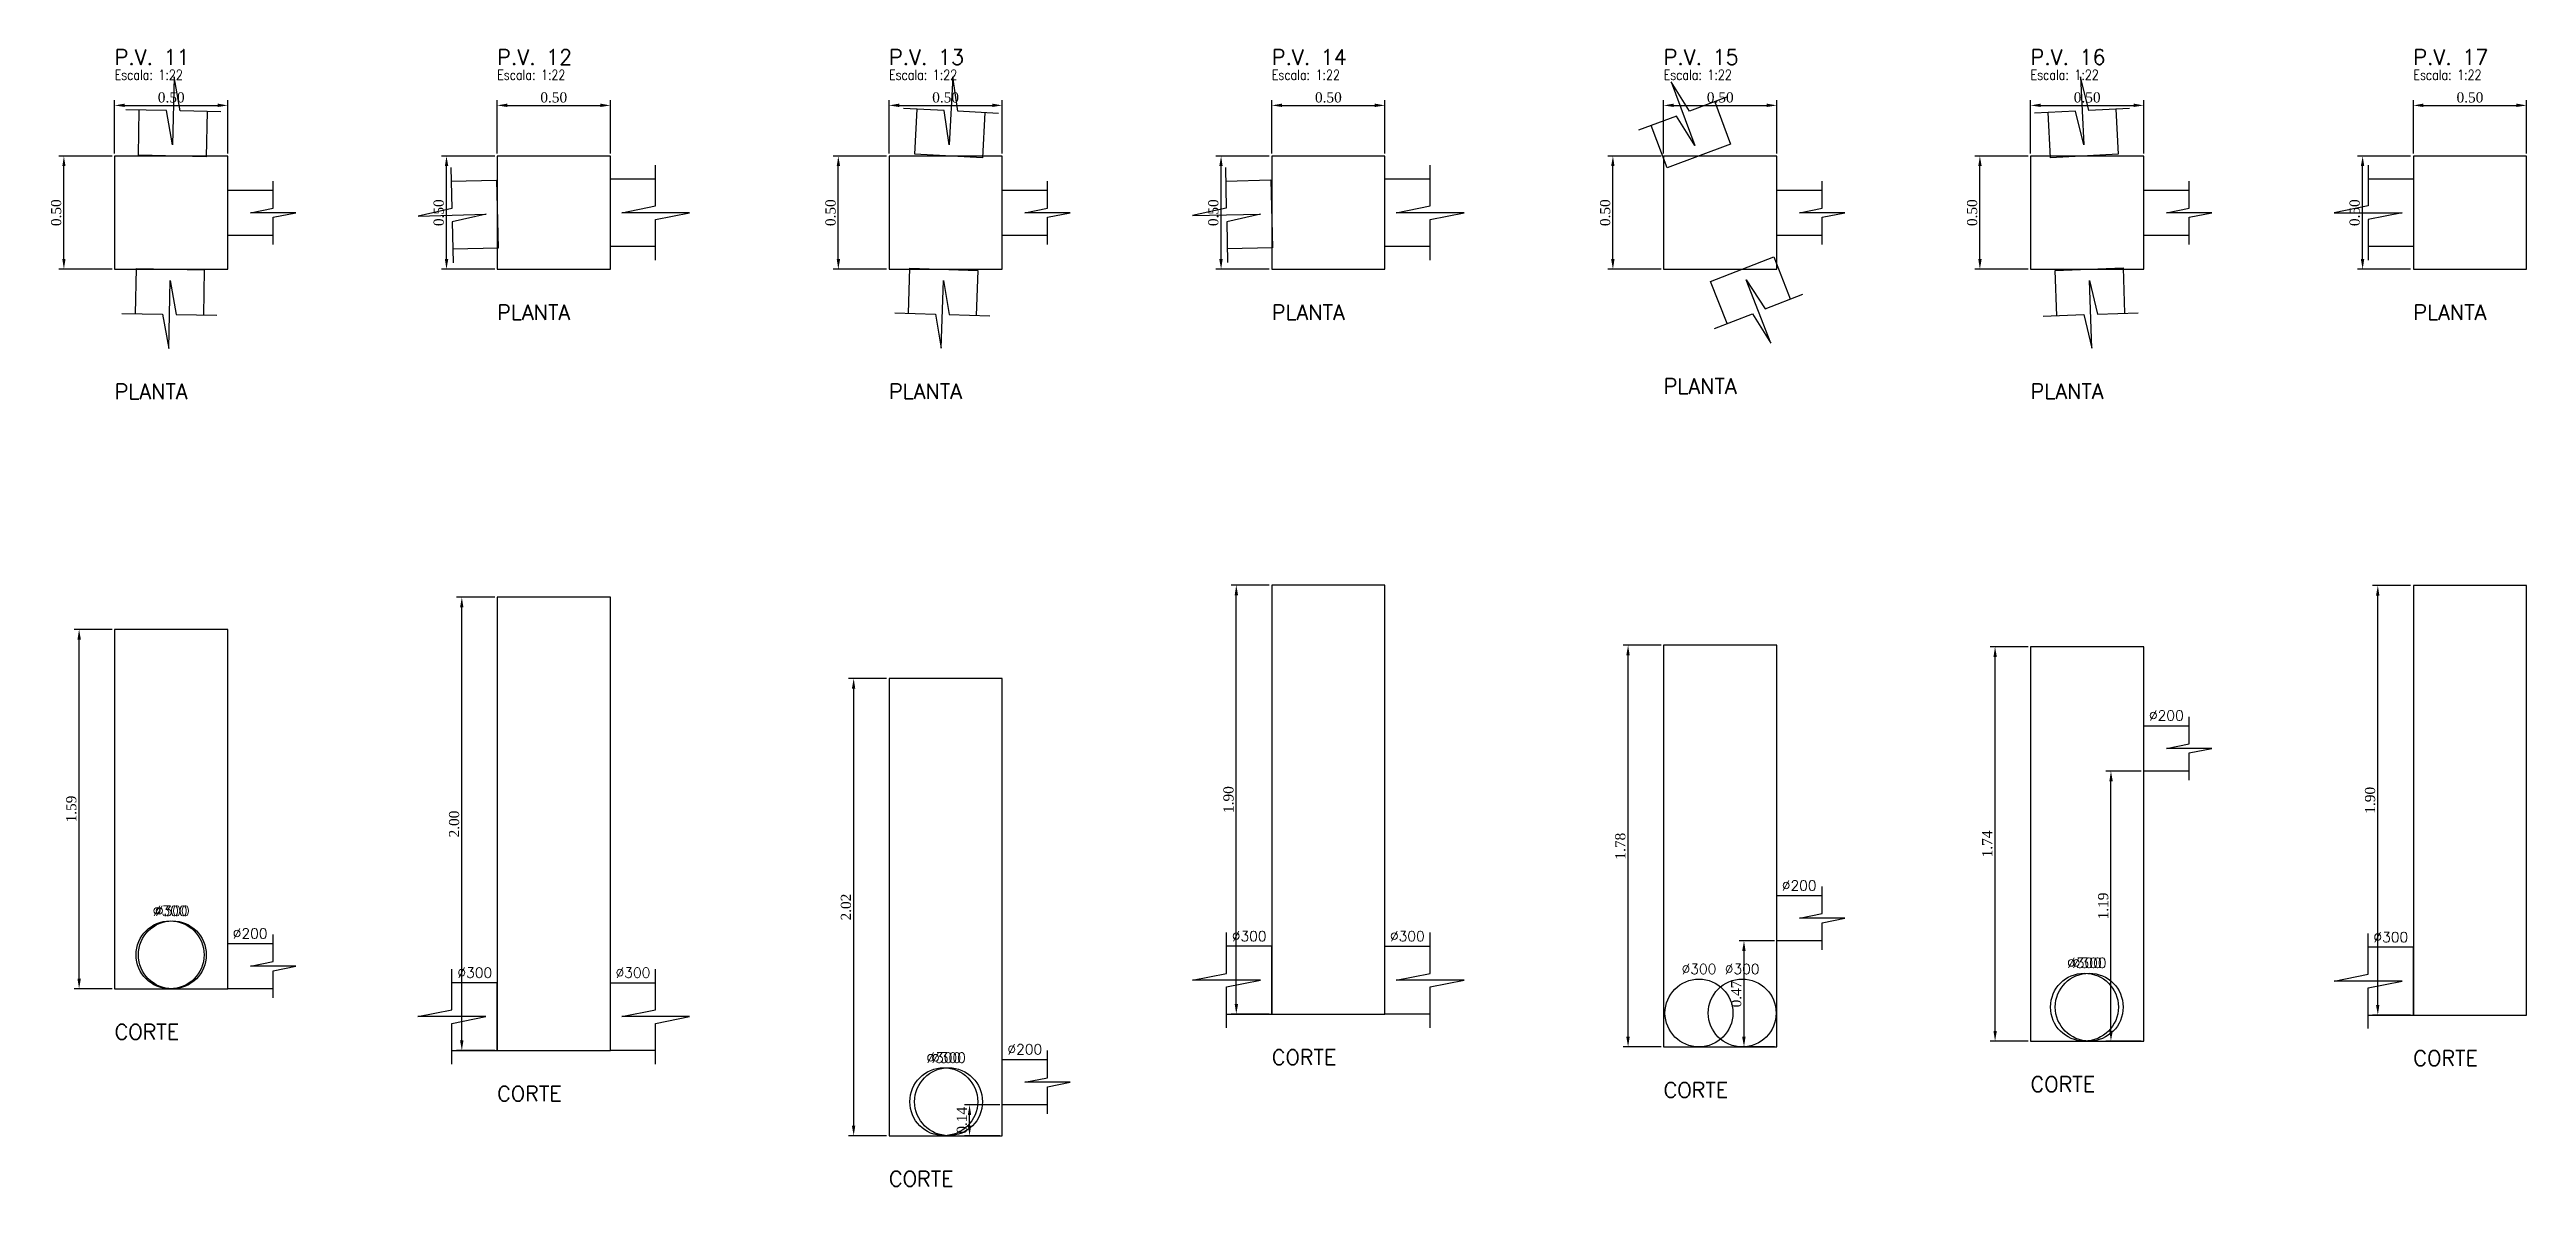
# Model space of a CAD drawing. Extents: x -44 to 14114764, y -20 to 289527804.
# Drawn here: x 359053.47 to 359064.41, y 7353496.06 to 7353501.08 of the extents above; entities that cross this region are included whole.
import ezdxf
from ezdxf.enums import TextEntityAlignment as Align

# ---------------------------------------------------------------- set-up
doc = ezdxf.new("R2010")
doc.units = 0
doc.header["$PDMODE"] = 3
doc.header["$PDSIZE"] = 0.1
for name, color, linetype in [('DETALHE_POCO_COT', 8, 'Continuous'), ('DETALHE_POCO_FOR', 7, 'Continuous'), ('DETALHE_POCO_TIT', 5, 'Continuous'), ('DETALHE_POCO_TUB', 4, 'Continuous'), ('DETALHE_POCO_TXT', 7, 'Continuous')]:
    doc.layers.add(name, color=color, linetype=linetype)
doc.styles.add('ROMANS', font='ROMANS.shx', dxfattribs={"height": 2})
doc.styles.get("Standard").update_dxf_attribs({"font": 'times.ttf'})
doc.dimstyles.new('ISO-25', dxfattribs={"dimtxt": 2.5, "dimasz": 2.5, "dimexe": 1.25, "dimexo": 0.625, "dimtad": 1, "dimtxsty": 'Standard', "dimcen": 2.5, "dimadec": 0, "dimazin": 0, "dimtfac": 1, "dimtmove": 0, "dimatfit": 3, "dimfxl": 1, "dimarcsym": 0})

msp = doc.modelspace()

# ---------------------------------------------------------------- texts
at = {"layer": 'DETALHE_POCO_TIT', "linetype": 'Continuous', "style": 'ROMANS'}
for s, p in [('P.V. 11', (359053.757, 7353501.013)), ('P.V. 12', (359055.447, 7353501.013)), ('P.V. 13', (359057.178, 7353501.013)), ('P.V. 14', (359058.869, 7353501.013)), ('P.V. 15', (359060.6, 7353501.013)), ('P.V. 16', (359062.221, 7353501.013)), ('P.V. 17', (359063.912, 7353501.013)), ('PLANTA', (359055.447, 7353499.885)), ('PLANTA', (359058.869, 7353499.885)), ('PLANTA', (359063.912, 7353499.885)), ('PLANTA', (359053.757, 7353499.535)), ('PLANTA', (359057.178, 7353499.536)), ('PLANTA', (359060.6, 7353499.559)), ('PLANTA', (359062.221, 7353499.536)), ('CORTE', (359053.757, 7353496.706)), ('CORTE', (359058.869, 7353496.594)), ('CORTE', (359063.912, 7353496.59)), ('CORTE', (359055.447, 7353496.433)), ('CORTE', (359060.6, 7353496.449)), ('CORTE', (359062.221, 7353496.475)), ('CORTE', (359057.178, 7353496.057))]:
    msp.add_text(s, height=0.0672, dxfattribs=at).set_placement(p)
at = {"layer": 'DETALHE_POCO_TXT', "linetype": 'Continuous', "style": 'ROMANS', "width": 0.8}
for p in [(359053.757, 7353500.946), (359055.447, 7353500.946), (359057.178, 7353500.946), (359058.869, 7353500.946), (359060.6, 7353500.946), (359062.221, 7353500.946), (359063.912, 7353500.946)]:
    msp.add_text('Escala: 1:22', height=0.04481, dxfattribs=at).set_placement(p)
at = {"layer": 'DETALHE_POCO_TXT', "linetype": 'Continuous', "style": 'ROMANS'}
for s, p in [('%%C200', (359062.744, 7353498.115)), ('%%C200', (359061.122, 7353497.364)), ('%%C200', (359054.279, 7353497.152)), ('%%C300', (359059.391, 7353497.14)), ('%%C300', (359055.97, 7353496.979)), ('%%C200', (359057.701, 7353496.64))]:
    msp.add_text(s, height=0.0448, dxfattribs=at).set_placement(p)
for p in [(359054.002, 7353497.252), (359054.012, 7353497.252), (359062.459, 7353497.022), (359062.48, 7353497.022), (359060.756, 7353496.995), (359060.947, 7353496.995), (359057.42, 7353496.603), (359057.441, 7353496.603)]:
    msp.add_text('%%C300', height=0.0448, dxfattribs=at).set_placement(p, align=Align.CENTER)
for p in [(359058.846, 7353497.14), (359063.889, 7353497.136), (359055.425, 7353496.979)]:
    msp.add_text('%%C300', height=0.0448, dxfattribs=at).set_placement(p, align=Align.RIGHT)

# ---------------------------------------------------------------- blocks, each defined once
blk = doc.blocks.new('*D49')
at = {"layer": 'Defpoints', "color": 0, "transparency": 16777216}
for p in [(359054.257, 7353500.833), (359053.757, 7353500.609), (359054.257, 7353500.609)]:
    blk.add_point(p, dxfattribs=at)
at = {"layer": 'DETALHE_POCO_COT', "color": 0, "lineweight": -2, "transparency": 16777216}
for p, q in [((359053.757, 7353500.621), (359053.757, 7353500.856)), ((359053.802, 7353500.833), (359054.212, 7353500.833)), ((359054.257, 7353500.621), (359054.257, 7353500.856))]:
    blk.add_line(p, q, dxfattribs=at)
at = {"layer": 'DETALHE_POCO_COT', "color": 0, "transparency": 16777216}
for points in [[(359053.802, 7353500.841), (359053.802, 7353500.826), (359053.757, 7353500.833)], [(359054.212, 7353500.841), (359054.212, 7353500.826), (359054.257, 7353500.833)]]:
    blk.add_solid(points, dxfattribs=at)
at = {"layer": 'DETALHE_POCO_COT', "color": 0, "transparency": 16777216, "insert": (359054.007, 7353500.868), "char_height": 0.0448, "attachment_point": 5}
blk.add_mtext('0.50', dxfattribs=at)
blk = doc.blocks.new('*D50')
at = {"layer": 'Defpoints', "color": 0, "transparency": 16777216}
for p in [(359053.533, 7353500.609), (359053.757, 7353500.609), (359053.757, 7353500.109)]:
    blk.add_point(p, dxfattribs=at)
at = {"layer": 'DETALHE_POCO_COT', "color": 0, "lineweight": -2, "transparency": 16777216}
for p, q in [((359053.746, 7353500.609), (359053.511, 7353500.609)), ((359053.533, 7353500.154), (359053.533, 7353500.565)), ((359053.746, 7353500.109), (359053.511, 7353500.109))]:
    blk.add_line(p, q, dxfattribs=at)
at = {"layer": 'DETALHE_POCO_COT', "color": 0, "transparency": 16777216}
for points in [[(359053.526, 7353500.565), (359053.54, 7353500.565), (359053.533, 7353500.609)], [(359053.526, 7353500.154), (359053.54, 7353500.154), (359053.533, 7353500.109)]]:
    blk.add_solid(points, dxfattribs=at)
at = {"layer": 'DETALHE_POCO_COT', "color": 0, "transparency": 16777216, "insert": (359053.499, 7353500.359), "char_height": 0.0448, "attachment_point": 5, "rotation": 90}
blk.add_mtext('0.50', dxfattribs=at)
blk = doc.blocks.new('*D51')
at = {"layer": 'Defpoints', "color": 0, "transparency": 16777216}
for p in [(359053.6, 7353498.518), (359053.757, 7353498.518), (359053.757, 7353496.93)]:
    blk.add_point(p, dxfattribs=at)
at = {"layer": 'DETALHE_POCO_COT', "color": 0, "lineweight": -2, "transparency": 16777216}
for p, q in [((359053.746, 7353498.518), (359053.578, 7353498.518)), ((359053.6, 7353496.975), (359053.6, 7353498.473)), ((359053.746, 7353496.93), (359053.578, 7353496.93))]:
    blk.add_line(p, q, dxfattribs=at)
at = {"layer": 'DETALHE_POCO_COT', "color": 0, "transparency": 16777216}
for points in [[(359053.593, 7353498.473), (359053.608, 7353498.473), (359053.6, 7353498.518)], [(359053.593, 7353496.975), (359053.608, 7353496.975), (359053.6, 7353496.93)]]:
    blk.add_solid(points, dxfattribs=at)
at = {"layer": 'DETALHE_POCO_COT', "color": 0, "transparency": 16777216, "insert": (359053.566, 7353497.724), "char_height": 0.0448, "attachment_point": 5, "rotation": 90}
blk.add_mtext('1.59', dxfattribs=at)
blk = doc.blocks.new('*D52')
at = {"layer": 'Defpoints', "color": 0, "transparency": 16777216}
for p in [(359055.947, 7353500.833), (359055.447, 7353500.609), (359055.947, 7353500.609)]:
    blk.add_point(p, dxfattribs=at)
at = {"layer": 'DETALHE_POCO_COT', "color": 0, "lineweight": -2, "transparency": 16777216}
for p, q in [((359055.447, 7353500.621), (359055.447, 7353500.856)), ((359055.492, 7353500.833), (359055.903, 7353500.833)), ((359055.947, 7353500.621), (359055.947, 7353500.856))]:
    blk.add_line(p, q, dxfattribs=at)
at = {"layer": 'DETALHE_POCO_COT', "color": 0, "transparency": 16777216}
for points in [[(359055.492, 7353500.841), (359055.492, 7353500.826), (359055.447, 7353500.833)], [(359055.903, 7353500.841), (359055.903, 7353500.826), (359055.947, 7353500.833)]]:
    blk.add_solid(points, dxfattribs=at)
at = {"layer": 'DETALHE_POCO_COT', "color": 0, "transparency": 16777216, "insert": (359055.697, 7353500.868), "char_height": 0.0448, "attachment_point": 5}
blk.add_mtext('0.50', dxfattribs=at)
blk = doc.blocks.new('*D53')
at = {"layer": 'Defpoints', "color": 0, "transparency": 16777216}
for p in [(359055.223, 7353500.609), (359055.447, 7353500.609), (359055.447, 7353500.109)]:
    blk.add_point(p, dxfattribs=at)
at = {"layer": 'DETALHE_POCO_COT', "color": 0, "lineweight": -2, "transparency": 16777216}
for p, q in [((359055.436, 7353500.609), (359055.201, 7353500.609)), ((359055.223, 7353500.154), (359055.223, 7353500.565)), ((359055.436, 7353500.109), (359055.201, 7353500.109))]:
    blk.add_line(p, q, dxfattribs=at)
at = {"layer": 'DETALHE_POCO_COT', "color": 0, "transparency": 16777216}
for points in [[(359055.216, 7353500.565), (359055.231, 7353500.565), (359055.223, 7353500.609)], [(359055.216, 7353500.154), (359055.231, 7353500.154), (359055.223, 7353500.109)]]:
    blk.add_solid(points, dxfattribs=at)
at = {"layer": 'DETALHE_POCO_COT', "color": 0, "transparency": 16777216, "insert": (359055.189, 7353500.359), "char_height": 0.0448, "attachment_point": 5, "rotation": 90}
blk.add_mtext('0.50', dxfattribs=at)
blk = doc.blocks.new('*D54')
at = {"layer": 'Defpoints', "color": 0, "transparency": 16777216}
for p in [(359055.291, 7353498.66), (359055.447, 7353498.66), (359055.447, 7353496.657)]:
    blk.add_point(p, dxfattribs=at)
at = {"layer": 'DETALHE_POCO_COT', "color": 0, "lineweight": -2, "transparency": 16777216}
for p, q in [((359055.436, 7353498.66), (359055.268, 7353498.66)), ((359055.291, 7353496.702), (359055.291, 7353498.615)), ((359055.436, 7353496.657), (359055.268, 7353496.657))]:
    blk.add_line(p, q, dxfattribs=at)
at = {"layer": 'DETALHE_POCO_COT', "color": 0, "transparency": 16777216}
for points in [[(359055.283, 7353498.615), (359055.298, 7353498.615), (359055.291, 7353498.66)], [(359055.283, 7353496.702), (359055.298, 7353496.702), (359055.291, 7353496.657)]]:
    blk.add_solid(points, dxfattribs=at)
at = {"layer": 'DETALHE_POCO_COT', "color": 0, "transparency": 16777216, "insert": (359055.257, 7353497.658), "char_height": 0.0448, "attachment_point": 5, "rotation": 90}
blk.add_mtext('2.00', dxfattribs=at)
blk = doc.blocks.new('*D55')
at = {"layer": 'Defpoints', "color": 0, "transparency": 16777216}
for p in [(359057.678, 7353500.833), (359057.178, 7353500.609), (359057.678, 7353500.609)]:
    blk.add_point(p, dxfattribs=at)
at = {"layer": 'DETALHE_POCO_COT', "color": 0, "lineweight": -2, "transparency": 16777216}
for p, q in [((359057.178, 7353500.621), (359057.178, 7353500.856)), ((359057.223, 7353500.833), (359057.634, 7353500.833)), ((359057.678, 7353500.621), (359057.678, 7353500.856))]:
    blk.add_line(p, q, dxfattribs=at)
at = {"layer": 'DETALHE_POCO_COT', "color": 0, "transparency": 16777216}
for points in [[(359057.223, 7353500.841), (359057.223, 7353500.826), (359057.178, 7353500.833)], [(359057.634, 7353500.841), (359057.634, 7353500.826), (359057.678, 7353500.833)]]:
    blk.add_solid(points, dxfattribs=at)
at = {"layer": 'DETALHE_POCO_COT', "color": 0, "transparency": 16777216, "insert": (359057.428, 7353500.868), "char_height": 0.0448, "attachment_point": 5}
blk.add_mtext('0.50', dxfattribs=at)
blk = doc.blocks.new('*D56')
at = {"layer": 'Defpoints', "color": 0, "transparency": 16777216}
for p in [(359056.954, 7353500.609), (359057.178, 7353500.609), (359057.178, 7353500.109)]:
    blk.add_point(p, dxfattribs=at)
at = {"layer": 'DETALHE_POCO_COT', "color": 0, "lineweight": -2, "transparency": 16777216}
for p, q in [((359057.167, 7353500.609), (359056.932, 7353500.609)), ((359056.954, 7353500.154), (359056.954, 7353500.565)), ((359057.167, 7353500.109), (359056.932, 7353500.109))]:
    blk.add_line(p, q, dxfattribs=at)
at = {"layer": 'DETALHE_POCO_COT', "color": 0, "transparency": 16777216}
for points in [[(359056.947, 7353500.565), (359056.962, 7353500.565), (359056.954, 7353500.609)], [(359056.947, 7353500.154), (359056.962, 7353500.154), (359056.954, 7353500.109)]]:
    blk.add_solid(points, dxfattribs=at)
at = {"layer": 'DETALHE_POCO_COT', "color": 0, "transparency": 16777216, "insert": (359056.92, 7353500.359), "char_height": 0.0448, "attachment_point": 5, "rotation": 90}
blk.add_mtext('0.50', dxfattribs=at)
blk = doc.blocks.new('*D57')
at = {"layer": 'Defpoints', "color": 0, "transparency": 16777216}
for p in [(359057.022, 7353498.301), (359057.178, 7353498.301), (359057.178, 7353496.281)]:
    blk.add_point(p, dxfattribs=at)
at = {"layer": 'DETALHE_POCO_COT', "color": 0, "lineweight": -2, "transparency": 16777216}
for p, q in [((359057.167, 7353498.301), (359056.999, 7353498.301)), ((359057.022, 7353496.325), (359057.022, 7353498.256)), ((359057.167, 7353496.281), (359056.999, 7353496.281))]:
    blk.add_line(p, q, dxfattribs=at)
at = {"layer": 'DETALHE_POCO_COT', "color": 0, "transparency": 16777216}
for points in [[(359057.014, 7353498.256), (359057.029, 7353498.256), (359057.022, 7353498.301)], [(359057.014, 7353496.325), (359057.029, 7353496.325), (359057.022, 7353496.281)]]:
    blk.add_solid(points, dxfattribs=at)
at = {"layer": 'DETALHE_POCO_COT', "color": 0, "transparency": 16777216, "insert": (359056.988, 7353497.291), "char_height": 0.0448, "attachment_point": 5, "rotation": 90}
blk.add_mtext('2.02', dxfattribs=at)
blk = doc.blocks.new('*D58')
at = {"layer": 'Defpoints', "color": 0, "transparency": 16777216}
for p in [(359057.534, 7353496.417), (359057.678, 7353496.417), (359057.678, 7353496.281)]:
    blk.add_point(p, dxfattribs=at)
at = {"layer": 'DETALHE_POCO_COT', "color": 0, "lineweight": -2, "transparency": 16777216}
for p, q in [((359057.667, 7353496.417), (359057.511, 7353496.417)), ((359057.667, 7353496.281), (359057.511, 7353496.281)), ((359057.534, 7353496.325), (359057.534, 7353496.372))]:
    blk.add_line(p, q, dxfattribs=at)
at = {"layer": 'DETALHE_POCO_COT', "color": 0, "transparency": 16777216}
for points in [[(359057.526, 7353496.372), (359057.541, 7353496.372), (359057.534, 7353496.417)], [(359057.526, 7353496.325), (359057.541, 7353496.325), (359057.534, 7353496.281)]]:
    blk.add_solid(points, dxfattribs=at)
at = {"layer": 'DETALHE_POCO_COT', "color": 0, "transparency": 16777216, "insert": (359057.5, 7353496.349), "char_height": 0.0448, "attachment_point": 5, "rotation": 90}
blk.add_mtext('0.14', dxfattribs=at)
blk = doc.blocks.new('*D59')
at = {"layer": 'Defpoints', "color": 0, "transparency": 16777216}
for p in [(359059.369, 7353500.833), (359058.869, 7353500.609), (359059.369, 7353500.609)]:
    blk.add_point(p, dxfattribs=at)
at = {"layer": 'DETALHE_POCO_COT', "color": 0, "lineweight": -2, "transparency": 16777216}
for p, q in [((359058.869, 7353500.621), (359058.869, 7353500.856)), ((359058.914, 7353500.833), (359059.324, 7353500.833)), ((359059.369, 7353500.621), (359059.369, 7353500.856))]:
    blk.add_line(p, q, dxfattribs=at)
at = {"layer": 'DETALHE_POCO_COT', "color": 0, "transparency": 16777216}
for points in [[(359058.914, 7353500.841), (359058.914, 7353500.826), (359058.869, 7353500.833)], [(359059.324, 7353500.841), (359059.324, 7353500.826), (359059.369, 7353500.833)]]:
    blk.add_solid(points, dxfattribs=at)
at = {"layer": 'DETALHE_POCO_COT', "color": 0, "transparency": 16777216, "insert": (359059.119, 7353500.868), "char_height": 0.0448, "attachment_point": 5}
blk.add_mtext('0.50', dxfattribs=at)
blk = doc.blocks.new('*D60')
at = {"layer": 'Defpoints', "color": 0, "transparency": 16777216}
for p in [(359058.645, 7353500.609), (359058.869, 7353500.609), (359058.869, 7353500.109)]:
    blk.add_point(p, dxfattribs=at)
at = {"layer": 'DETALHE_POCO_COT', "color": 0, "lineweight": -2, "transparency": 16777216}
for p, q in [((359058.858, 7353500.609), (359058.622, 7353500.609)), ((359058.645, 7353500.154), (359058.645, 7353500.565)), ((359058.858, 7353500.109), (359058.622, 7353500.109))]:
    blk.add_line(p, q, dxfattribs=at)
at = {"layer": 'DETALHE_POCO_COT', "color": 0, "transparency": 16777216}
for points in [[(359058.637, 7353500.565), (359058.652, 7353500.565), (359058.645, 7353500.609)], [(359058.637, 7353500.154), (359058.652, 7353500.154), (359058.645, 7353500.109)]]:
    blk.add_solid(points, dxfattribs=at)
at = {"layer": 'DETALHE_POCO_COT', "color": 0, "transparency": 16777216, "insert": (359058.611, 7353500.359), "char_height": 0.0448, "attachment_point": 5, "rotation": 90}
blk.add_mtext('0.50', dxfattribs=at)
blk = doc.blocks.new('*D61')
at = {"layer": 'Defpoints', "color": 0, "transparency": 16777216}
for p in [(359058.712, 7353498.714), (359058.869, 7353498.714), (359058.869, 7353496.818)]:
    blk.add_point(p, dxfattribs=at)
at = {"layer": 'DETALHE_POCO_COT', "color": 0, "lineweight": -2, "transparency": 16777216}
for p, q in [((359058.858, 7353498.714), (359058.69, 7353498.714)), ((359058.712, 7353496.863), (359058.712, 7353498.669)), ((359058.858, 7353496.818), (359058.69, 7353496.818))]:
    blk.add_line(p, q, dxfattribs=at)
at = {"layer": 'DETALHE_POCO_COT', "color": 0, "transparency": 16777216}
for points in [[(359058.705, 7353498.669), (359058.72, 7353498.669), (359058.712, 7353498.714)], [(359058.705, 7353496.863), (359058.72, 7353496.863), (359058.712, 7353496.818)]]:
    blk.add_solid(points, dxfattribs=at)
at = {"layer": 'DETALHE_POCO_COT', "color": 0, "transparency": 16777216, "insert": (359058.678, 7353497.766), "char_height": 0.0448, "attachment_point": 5, "rotation": 90}
blk.add_mtext('1.90', dxfattribs=at)
blk = doc.blocks.new('*D62')
at = {"layer": 'Defpoints', "color": 0, "transparency": 16777216}
for p in [(359061.1, 7353500.833), (359060.6, 7353500.609), (359061.1, 7353500.609)]:
    blk.add_point(p, dxfattribs=at)
at = {"layer": 'DETALHE_POCO_COT', "color": 0, "lineweight": -2, "transparency": 16777216}
for p, q in [((359060.6, 7353500.621), (359060.6, 7353500.856)), ((359060.645, 7353500.833), (359061.055, 7353500.833)), ((359061.1, 7353500.621), (359061.1, 7353500.856))]:
    blk.add_line(p, q, dxfattribs=at)
at = {"layer": 'DETALHE_POCO_COT', "color": 0, "transparency": 16777216}
for points in [[(359060.645, 7353500.841), (359060.645, 7353500.826), (359060.6, 7353500.833)], [(359061.055, 7353500.841), (359061.055, 7353500.826), (359061.1, 7353500.833)]]:
    blk.add_solid(points, dxfattribs=at)
at = {"layer": 'DETALHE_POCO_COT', "color": 0, "transparency": 16777216, "insert": (359060.85, 7353500.868), "char_height": 0.0448, "attachment_point": 5}
blk.add_mtext('0.50', dxfattribs=at)
blk = doc.blocks.new('*D63')
at = {"layer": 'Defpoints', "color": 0, "transparency": 16777216}
for p in [(359060.376, 7353500.609), (359060.6, 7353500.609), (359060.6, 7353500.109)]:
    blk.add_point(p, dxfattribs=at)
at = {"layer": 'DETALHE_POCO_COT', "color": 0, "lineweight": -2, "transparency": 16777216}
for p, q in [((359060.589, 7353500.609), (359060.353, 7353500.609)), ((359060.376, 7353500.154), (359060.376, 7353500.565)), ((359060.589, 7353500.109), (359060.353, 7353500.109))]:
    blk.add_line(p, q, dxfattribs=at)
at = {"layer": 'DETALHE_POCO_COT', "color": 0, "transparency": 16777216}
for points in [[(359060.368, 7353500.565), (359060.383, 7353500.565), (359060.376, 7353500.609)], [(359060.368, 7353500.154), (359060.383, 7353500.154), (359060.376, 7353500.109)]]:
    blk.add_solid(points, dxfattribs=at)
at = {"layer": 'DETALHE_POCO_COT', "color": 0, "transparency": 16777216, "insert": (359060.342, 7353500.359), "char_height": 0.0448, "attachment_point": 5, "rotation": 90}
blk.add_mtext('0.50', dxfattribs=at)
blk = doc.blocks.new('*D64')
at = {"layer": 'Defpoints', "color": 0, "transparency": 16777216}
for p in [(359060.443, 7353498.448), (359060.6, 7353498.448), (359060.6, 7353496.673)]:
    blk.add_point(p, dxfattribs=at)
at = {"layer": 'DETALHE_POCO_COT', "color": 0, "lineweight": -2, "transparency": 16777216}
for p, q in [((359060.589, 7353498.448), (359060.421, 7353498.448)), ((359060.443, 7353496.718), (359060.443, 7353498.403)), ((359060.589, 7353496.673), (359060.421, 7353496.673))]:
    blk.add_line(p, q, dxfattribs=at)
at = {"layer": 'DETALHE_POCO_COT', "color": 0, "transparency": 16777216}
for points in [[(359060.435, 7353498.403), (359060.45, 7353498.403), (359060.443, 7353498.448)], [(359060.435, 7353496.718), (359060.45, 7353496.718), (359060.443, 7353496.673)]]:
    blk.add_solid(points, dxfattribs=at)
at = {"layer": 'DETALHE_POCO_COT', "color": 0, "transparency": 16777216, "insert": (359060.409, 7353497.56), "char_height": 0.0448, "attachment_point": 5, "rotation": 90}
blk.add_mtext('1.78', dxfattribs=at)
blk = doc.blocks.new('*D65')
at = {"layer": 'Defpoints', "color": 0, "transparency": 16777216}
for p in [(359060.955, 7353497.142), (359061.1, 7353497.142), (359061.1, 7353496.673)]:
    blk.add_point(p, dxfattribs=at)
at = {"layer": 'DETALHE_POCO_COT', "color": 0, "lineweight": -2, "transparency": 16777216}
for p, q in [((359061.089, 7353497.142), (359060.933, 7353497.142)), ((359060.955, 7353496.718), (359060.955, 7353497.097)), ((359061.089, 7353496.673), (359060.933, 7353496.673))]:
    blk.add_line(p, q, dxfattribs=at)
at = {"layer": 'DETALHE_POCO_COT', "color": 0, "transparency": 16777216}
for points in [[(359060.947, 7353497.097), (359060.962, 7353497.097), (359060.955, 7353497.142)], [(359060.947, 7353496.718), (359060.962, 7353496.718), (359060.955, 7353496.673)]]:
    blk.add_solid(points, dxfattribs=at)
at = {"layer": 'DETALHE_POCO_COT', "color": 0, "transparency": 16777216, "insert": (359060.921, 7353496.907), "char_height": 0.0448, "attachment_point": 5, "rotation": 90}
blk.add_mtext('0.47', dxfattribs=at)
blk = doc.blocks.new('*D66')
at = {"layer": 'Defpoints', "color": 0, "transparency": 16777216}
for p in [(359062.721, 7353500.833), (359062.221, 7353500.609), (359062.721, 7353500.609)]:
    blk.add_point(p, dxfattribs=at)
at = {"layer": 'DETALHE_POCO_COT', "color": 0, "lineweight": -2, "transparency": 16777216}
for p, q in [((359062.221, 7353500.621), (359062.221, 7353500.856)), ((359062.266, 7353500.833), (359062.676, 7353500.833)), ((359062.721, 7353500.621), (359062.721, 7353500.856))]:
    blk.add_line(p, q, dxfattribs=at)
at = {"layer": 'DETALHE_POCO_COT', "color": 0, "transparency": 16777216}
for points in [[(359062.266, 7353500.841), (359062.266, 7353500.826), (359062.221, 7353500.833)], [(359062.676, 7353500.841), (359062.676, 7353500.826), (359062.721, 7353500.833)]]:
    blk.add_solid(points, dxfattribs=at)
at = {"layer": 'DETALHE_POCO_COT', "color": 0, "transparency": 16777216, "insert": (359062.471, 7353500.868), "char_height": 0.0448, "attachment_point": 5}
blk.add_mtext('0.50', dxfattribs=at)
blk = doc.blocks.new('*D67')
at = {"layer": 'Defpoints', "color": 0, "transparency": 16777216}
for p in [(359061.997, 7353500.609), (359062.221, 7353500.609), (359062.221, 7353500.109)]:
    blk.add_point(p, dxfattribs=at)
at = {"layer": 'DETALHE_POCO_COT', "color": 0, "lineweight": -2, "transparency": 16777216}
for p, q in [((359062.21, 7353500.609), (359061.975, 7353500.609)), ((359061.997, 7353500.154), (359061.997, 7353500.565)), ((359062.21, 7353500.109), (359061.975, 7353500.109))]:
    blk.add_line(p, q, dxfattribs=at)
at = {"layer": 'DETALHE_POCO_COT', "color": 0, "transparency": 16777216}
for points in [[(359061.99, 7353500.565), (359062.005, 7353500.565), (359061.997, 7353500.609)], [(359061.99, 7353500.154), (359062.005, 7353500.154), (359061.997, 7353500.109)]]:
    blk.add_solid(points, dxfattribs=at)
at = {"layer": 'DETALHE_POCO_COT', "color": 0, "transparency": 16777216, "insert": (359061.963, 7353500.359), "char_height": 0.0448, "attachment_point": 5, "rotation": 90}
blk.add_mtext('0.50', dxfattribs=at)
blk = doc.blocks.new('*D68')
at = {"layer": 'Defpoints', "color": 0, "transparency": 16777216}
for p in [(359062.064, 7353498.441), (359062.221, 7353498.441), (359062.221, 7353496.699)]:
    blk.add_point(p, dxfattribs=at)
at = {"layer": 'DETALHE_POCO_COT', "color": 0, "lineweight": -2, "transparency": 16777216}
for p, q in [((359062.21, 7353498.441), (359062.042, 7353498.441)), ((359062.064, 7353496.744), (359062.064, 7353498.396)), ((359062.21, 7353496.699), (359062.042, 7353496.699))]:
    blk.add_line(p, q, dxfattribs=at)
at = {"layer": 'DETALHE_POCO_COT', "color": 0, "transparency": 16777216}
for points in [[(359062.057, 7353498.396), (359062.072, 7353498.396), (359062.064, 7353498.441)], [(359062.057, 7353496.744), (359062.072, 7353496.744), (359062.064, 7353496.699)]]:
    blk.add_solid(points, dxfattribs=at)
at = {"layer": 'DETALHE_POCO_COT', "color": 0, "transparency": 16777216, "insert": (359062.03, 7353497.57), "char_height": 0.0448, "attachment_point": 5, "rotation": 90}
blk.add_mtext('1.74', dxfattribs=at)
blk = doc.blocks.new('*D69')
at = {"layer": 'Defpoints', "color": 0, "transparency": 16777216}
for p in [(359062.576, 7353497.892), (359062.721, 7353497.892), (359062.721, 7353496.699)]:
    blk.add_point(p, dxfattribs=at)
at = {"layer": 'DETALHE_POCO_COT', "color": 0, "lineweight": -2, "transparency": 16777216}
for p, q in [((359062.71, 7353497.892), (359062.554, 7353497.892)), ((359062.576, 7353496.744), (359062.576, 7353497.847)), ((359062.71, 7353496.699), (359062.554, 7353496.699))]:
    blk.add_line(p, q, dxfattribs=at)
at = {"layer": 'DETALHE_POCO_COT', "color": 0, "transparency": 16777216}
for points in [[(359062.569, 7353497.847), (359062.584, 7353497.847), (359062.576, 7353497.892)], [(359062.569, 7353496.744), (359062.584, 7353496.744), (359062.576, 7353496.699)]]:
    blk.add_solid(points, dxfattribs=at)
at = {"layer": 'DETALHE_POCO_COT', "color": 0, "transparency": 16777216, "insert": (359062.542, 7353497.296), "char_height": 0.0448, "attachment_point": 5, "rotation": 90}
blk.add_mtext('1.19', dxfattribs=at)
blk = doc.blocks.new('*D70')
at = {"layer": 'Defpoints', "color": 0, "transparency": 16777216}
for p in [(359064.412, 7353500.833), (359063.912, 7353500.609), (359064.412, 7353500.609)]:
    blk.add_point(p, dxfattribs=at)
at = {"layer": 'DETALHE_POCO_COT', "color": 0, "lineweight": -2, "transparency": 16777216}
for p, q in [((359063.912, 7353500.621), (359063.912, 7353500.856)), ((359063.956, 7353500.833), (359064.367, 7353500.833)), ((359064.412, 7353500.621), (359064.412, 7353500.856))]:
    blk.add_line(p, q, dxfattribs=at)
at = {"layer": 'DETALHE_POCO_COT', "color": 0, "transparency": 16777216}
for points in [[(359063.956, 7353500.841), (359063.956, 7353500.826), (359063.912, 7353500.833)], [(359064.367, 7353500.841), (359064.367, 7353500.826), (359064.412, 7353500.833)]]:
    blk.add_solid(points, dxfattribs=at)
at = {"layer": 'DETALHE_POCO_COT', "color": 0, "transparency": 16777216, "insert": (359064.162, 7353500.868), "char_height": 0.0448, "attachment_point": 5}
blk.add_mtext('0.50', dxfattribs=at)
blk = doc.blocks.new('*D71')
at = {"layer": 'Defpoints', "color": 0, "transparency": 16777216}
for p in [(359063.688, 7353500.609), (359063.912, 7353500.609), (359063.912, 7353500.109)]:
    blk.add_point(p, dxfattribs=at)
at = {"layer": 'DETALHE_POCO_COT', "color": 0, "lineweight": -2, "transparency": 16777216}
for p, q in [((359063.9, 7353500.609), (359063.665, 7353500.609)), ((359063.688, 7353500.154), (359063.688, 7353500.565)), ((359063.9, 7353500.109), (359063.665, 7353500.109))]:
    blk.add_line(p, q, dxfattribs=at)
at = {"layer": 'DETALHE_POCO_COT', "color": 0, "transparency": 16777216}
for points in [[(359063.68, 7353500.565), (359063.695, 7353500.565), (359063.688, 7353500.609)], [(359063.68, 7353500.154), (359063.695, 7353500.154), (359063.688, 7353500.109)]]:
    blk.add_solid(points, dxfattribs=at)
at = {"layer": 'DETALHE_POCO_COT', "color": 0, "transparency": 16777216, "insert": (359063.653, 7353500.359), "char_height": 0.0448, "attachment_point": 5, "rotation": 90}
blk.add_mtext('0.50', dxfattribs=at)
blk = doc.blocks.new('*D72')
at = {"layer": 'Defpoints', "color": 0, "transparency": 16777216}
for p in [(359063.755, 7353498.712), (359063.912, 7353498.712), (359063.912, 7353496.814)]:
    blk.add_point(p, dxfattribs=at)
at = {"layer": 'DETALHE_POCO_COT', "color": 0, "lineweight": -2, "transparency": 16777216}
for p, q in [((359063.9, 7353498.712), (359063.732, 7353498.712)), ((359063.755, 7353496.859), (359063.755, 7353498.667)), ((359063.9, 7353496.814), (359063.732, 7353496.814))]:
    blk.add_line(p, q, dxfattribs=at)
at = {"layer": 'DETALHE_POCO_COT', "color": 0, "transparency": 16777216}
for points in [[(359063.747, 7353498.667), (359063.762, 7353498.667), (359063.755, 7353498.712)], [(359063.747, 7353496.859), (359063.762, 7353496.859), (359063.755, 7353496.814)]]:
    blk.add_solid(points, dxfattribs=at)
at = {"layer": 'DETALHE_POCO_COT', "color": 0, "transparency": 16777216, "insert": (359063.721, 7353497.763), "char_height": 0.0448, "attachment_point": 5, "rotation": 90}
blk.add_mtext('1.90', dxfattribs=at)

# ---------------------------------------------------------------- dimensions: what is measured, and where the dimension line sits
at = {"layer": 'DETALHE_POCO_COT'}
for base, p1, p2, picture, middle in [((359054.257, 7353500.833), (359053.757, 7353500.609), (359054.257, 7353500.609), '*D49', (359054.007, 7353500.868)), ((359055.947, 7353500.833), (359055.447, 7353500.609), (359055.947, 7353500.609), '*D52', (359055.697, 7353500.868)), ((359057.678, 7353500.833), (359057.178, 7353500.609), (359057.678, 7353500.609), '*D55', (359057.428, 7353500.868)), ((359059.369, 7353500.833), (359058.869, 7353500.609), (359059.369, 7353500.609), '*D59', (359059.119, 7353500.868)), ((359061.1, 7353500.833), (359060.6, 7353500.609), (359061.1, 7353500.609), '*D62', (359060.85, 7353500.868)), ((359062.721, 7353500.833), (359062.221, 7353500.609), (359062.721, 7353500.609), '*D66', (359062.471, 7353500.868)), ((359064.412, 7353500.833), (359063.912, 7353500.609), (359064.412, 7353500.609), '*D70', (359064.162, 7353500.868))]:
    dim = msp.add_linear_dim(base=base, p1=p1, p2=p2, text='0.50', dimstyle='ISO-25', override={"dimscale": 0.017923, "dimzin": 0}, dxfattribs=at)
    dim.commit()
    dim.dimension.update_dxf_attribs({"geometry": picture, "text_midpoint": middle})
for base, p1, p2, text, picture, middle in [((359053.533, 7353500.609), (359053.757, 7353500.109), (359053.757, 7353500.609), '0.50', '*D50', (359053.499, 7353500.359)), ((359055.223, 7353500.609), (359055.447, 7353500.109), (359055.447, 7353500.609), '0.50', '*D53', (359055.189, 7353500.359)), ((359056.954, 7353500.609), (359057.178, 7353500.109), (359057.178, 7353500.609), '0.50', '*D56', (359056.92, 7353500.359)), ((359058.645, 7353500.609), (359058.869, 7353500.109), (359058.869, 7353500.609), '0.50', '*D60', (359058.611, 7353500.359)), ((359060.376, 7353500.609), (359060.6, 7353500.109), (359060.6, 7353500.609), '0.50', '*D63', (359060.342, 7353500.359)), ((359061.997, 7353500.609), (359062.221, 7353500.109), (359062.221, 7353500.609), '0.50', '*D67', (359061.963, 7353500.359)), ((359063.688, 7353500.609), (359063.912, 7353500.109), (359063.912, 7353500.609), '0.50', '*D71', (359063.653, 7353500.359)), ((359058.712, 7353498.714), (359058.869, 7353496.818), (359058.869, 7353498.714), '1.90', '*D61', (359058.678, 7353497.766)), ((359063.755, 7353498.712), (359063.912, 7353496.814), (359063.912, 7353498.712), '1.90', '*D72', (359063.721, 7353497.763)), ((359055.291, 7353498.66), (359055.447, 7353496.657), (359055.447, 7353498.66), '2.00', '*D54', (359055.257, 7353497.658)), ((359053.6, 7353498.518), (359053.757, 7353496.93), (359053.757, 7353498.518), '1.59', '*D51', (359053.566, 7353497.724)), ((359060.443, 7353498.448), (359060.6, 7353496.673), (359060.6, 7353498.448), '1.78', '*D64', (359060.409, 7353497.56)), ((359062.064, 7353498.441), (359062.221, 7353496.699), (359062.221, 7353498.441), '1.74', '*D68', (359062.03, 7353497.57)), ((359057.022, 7353498.301), (359057.178, 7353496.281), (359057.178, 7353498.301), '2.02', '*D57', (359056.988, 7353497.291)), ((359062.576, 7353497.892), (359062.721, 7353496.699), (359062.721, 7353497.892), '1.19', '*D69', (359062.542, 7353497.296)), ((359060.955, 7353497.142), (359061.1, 7353496.673), (359061.1, 7353497.142), '0.47', '*D65', (359060.921, 7353496.907)), ((359057.534, 7353496.417), (359057.678, 7353496.281), (359057.678, 7353496.417), '0.14', '*D58', (359057.5, 7353496.349))]:
    dim = msp.add_linear_dim(base=base, p1=p1, p2=p2, angle=90, text=text, dimstyle='ISO-25', override={"dimscale": 0.017923, "dimzin": 0}, dxfattribs=at)
    dim.commit()
    dim.dimension.update_dxf_attribs({"geometry": picture, "text_midpoint": middle})

# ---------------------------------------------------------------- linework, layer by layer
at = {"layer": 'DETALHE_POCO_FOR', "linetype": 'Continuous'}
for points in [[(359053.757, 7353500.109), (359054.257, 7353500.109), (359054.257, 7353500.609), (359053.757, 7353500.609)], [(359053.757, 7353500.109), (359054.257, 7353500.109), (359054.257, 7353500.609), (359053.757, 7353500.609)], [(359055.447, 7353500.109), (359055.947, 7353500.109), (359055.947, 7353500.609), (359055.447, 7353500.609)], [(359055.447, 7353500.109), (359055.947, 7353500.109), (359055.947, 7353500.609), (359055.447, 7353500.609)], [(359057.178, 7353500.109), (359057.678, 7353500.109), (359057.678, 7353500.609), (359057.178, 7353500.609)], [(359057.178, 7353500.109), (359057.678, 7353500.109), (359057.678, 7353500.609), (359057.178, 7353500.609)], [(359058.869, 7353500.109), (359059.369, 7353500.109), (359059.369, 7353500.609), (359058.869, 7353500.609)], [(359058.869, 7353500.109), (359059.369, 7353500.109), (359059.369, 7353500.609), (359058.869, 7353500.609)], [(359060.6, 7353500.109), (359061.1, 7353500.109), (359061.1, 7353500.609), (359060.6, 7353500.609)], [(359060.6, 7353500.109), (359061.1, 7353500.109), (359061.1, 7353500.609), (359060.6, 7353500.609)], [(359062.221, 7353500.109), (359062.721, 7353500.109), (359062.721, 7353500.609), (359062.221, 7353500.609)], [(359062.221, 7353500.109), (359062.721, 7353500.109), (359062.721, 7353500.609), (359062.221, 7353500.609)], [(359063.912, 7353500.109), (359064.412, 7353500.109), (359064.412, 7353500.609), (359063.912, 7353500.609)], [(359063.912, 7353500.109), (359064.412, 7353500.109), (359064.412, 7353500.609), (359063.912, 7353500.609)], [(359058.869, 7353496.818), (359059.369, 7353496.818), (359059.369, 7353498.714), (359058.869, 7353498.714)], [(359058.869, 7353496.818), (359059.369, 7353496.818), (359059.369, 7353498.714), (359058.869, 7353498.714)], [(359063.912, 7353496.814), (359064.412, 7353496.814), (359064.412, 7353498.712), (359063.912, 7353498.712)], [(359063.912, 7353496.814), (359064.412, 7353496.814), (359064.412, 7353498.712), (359063.912, 7353498.712)], [(359055.447, 7353496.657), (359055.947, 7353496.657), (359055.947, 7353498.66), (359055.447, 7353498.66)], [(359055.447, 7353496.657), (359055.947, 7353496.657), (359055.947, 7353498.66), (359055.447, 7353498.66)], [(359053.757, 7353496.93), (359054.257, 7353496.93), (359054.257, 7353498.518), (359053.757, 7353498.518)], [(359053.757, 7353496.93), (359054.257, 7353496.93), (359054.257, 7353498.518), (359053.757, 7353498.518)], [(359060.6, 7353496.673), (359061.1, 7353496.673), (359061.1, 7353498.448), (359060.6, 7353498.448)], [(359060.6, 7353496.673), (359061.1, 7353496.673), (359061.1, 7353498.448), (359060.6, 7353498.448)], [(359062.221, 7353496.699), (359062.721, 7353496.699), (359062.721, 7353498.441), (359062.221, 7353498.441)], [(359062.221, 7353496.699), (359062.721, 7353496.699), (359062.721, 7353498.441), (359062.221, 7353498.441)], [(359057.178, 7353496.281), (359057.678, 7353496.281), (359057.678, 7353498.301), (359057.178, 7353498.301)], [(359057.178, 7353496.281), (359057.678, 7353496.281), (359057.678, 7353498.301), (359057.178, 7353498.301)]]:
    msp.add_lwpolyline(points, close=True, dxfattribs=at)
at = {"layer": 'DETALHE_POCO_TUB', "linetype": 'Continuous'}
for points in [[(359054.226, 7353500.805), (359054.046, 7353500.809), (359054.02, 7353500.959), (359054.013, 7353500.659), (359053.986, 7353500.81), (359053.807, 7353500.814)], [(359057.662, 7353500.798), (359057.482, 7353500.808), (359057.46, 7353500.959), (359057.444, 7353500.659), (359057.422, 7353500.811), (359057.242, 7353500.82)], [(359060.882, 7353500.871), (359060.714, 7353500.807), (359060.633, 7353500.937), (359060.738, 7353500.656), (359060.657, 7353500.786), (359060.489, 7353500.723)], [(359062.658, 7353500.82), (359062.479, 7353500.811), (359062.441, 7353500.959), (359062.456, 7353500.659), (359062.419, 7353500.808), (359062.239, 7353500.799)], [(359054.166, 7353500.806), (359054.162, 7353500.606), (359053.862, 7353500.613), (359053.866, 7353500.813)], [(359057.602, 7353500.801), (359057.591, 7353500.602), (359057.292, 7353500.617), (359057.302, 7353500.817)], [(359060.826, 7353500.849), (359060.896, 7353500.662), (359060.615, 7353500.557), (359060.545, 7353500.744)], [(359062.598, 7353500.817), (359062.608, 7353500.617), (359062.309, 7353500.602), (359062.299, 7353500.802)], [(359055.242, 7353500.558), (359055.247, 7353500.378), (359055.098, 7353500.344), (359055.398, 7353500.352), (359055.248, 7353500.318), (359055.253, 7353500.138)], [(359056.147, 7353500.149), (359056.147, 7353500.329), (359056.297, 7353500.359), (359055.997, 7353500.359), (359056.147, 7353500.389), (359056.147, 7353500.569)], [(359058.664, 7353500.559), (359058.668, 7353500.379), (359058.519, 7353500.346), (359058.819, 7353500.353), (359058.67, 7353500.319), (359058.674, 7353500.139)], [(359059.569, 7353500.149), (359059.569, 7353500.329), (359059.719, 7353500.359), (359059.419, 7353500.359), (359059.569, 7353500.389), (359059.569, 7353500.569)], [(359063.712, 7353500.569), (359063.712, 7353500.389), (359063.562, 7353500.359), (359063.862, 7353500.359), (359063.712, 7353500.329), (359063.712, 7353500.149)], [(359054.457, 7353500.259), (359054.257, 7353500.259), (359054.257, 7353500.459), (359054.457, 7353500.459)], [(359054.457, 7353500.219), (359054.457, 7353500.339), (359054.557, 7353500.359), (359054.357, 7353500.359), (359054.457, 7353500.379), (359054.457, 7353500.499)], [(359055.244, 7353500.498), (359055.444, 7353500.503), (359055.451, 7353500.203), (359055.251, 7353500.198)], [(359056.147, 7353500.209), (359055.947, 7353500.209), (359055.947, 7353500.509), (359056.147, 7353500.509)], [(359057.878, 7353500.259), (359057.678, 7353500.259), (359057.678, 7353500.459), (359057.878, 7353500.459)], [(359057.878, 7353500.219), (359057.878, 7353500.339), (359057.978, 7353500.359), (359057.778, 7353500.359), (359057.878, 7353500.379), (359057.878, 7353500.499)], [(359058.666, 7353500.499), (359058.865, 7353500.504), (359058.872, 7353500.204), (359058.672, 7353500.199)], [(359059.569, 7353500.209), (359059.369, 7353500.209), (359059.369, 7353500.509), (359059.569, 7353500.509)], [(359061.3, 7353500.259), (359061.1, 7353500.259), (359061.1, 7353500.459), (359061.3, 7353500.459)], [(359061.3, 7353500.219), (359061.3, 7353500.339), (359061.4, 7353500.359), (359061.2, 7353500.359), (359061.3, 7353500.379), (359061.3, 7353500.499)], [(359062.921, 7353500.259), (359062.721, 7353500.259), (359062.721, 7353500.459), (359062.921, 7353500.459)], [(359062.921, 7353500.219), (359062.921, 7353500.339), (359063.021, 7353500.359), (359062.821, 7353500.359), (359062.921, 7353500.379), (359062.921, 7353500.499)], [(359063.712, 7353500.509), (359063.912, 7353500.509), (359063.912, 7353500.209), (359063.712, 7353500.209)], [(359053.849, 7353499.912), (359053.853, 7353500.112), (359054.152, 7353500.107), (359054.149, 7353499.907)], [(359057.264, 7353499.915), (359057.27, 7353500.114), (359057.57, 7353500.104), (359057.563, 7353499.905)], [(359060.88, 7353499.869), (359060.807, 7353500.055), (359061.087, 7353500.164), (359061.159, 7353499.978)], [(359062.337, 7353499.904), (359062.33, 7353500.104), (359062.63, 7353500.115), (359062.636, 7353499.915)], [(359053.789, 7353499.913), (359053.969, 7353499.91), (359053.996, 7353499.759), (359054.002, 7353500.059), (359054.029, 7353499.909), (359054.209, 7353499.906)], [(359057.204, 7353499.917), (359057.383, 7353499.911), (359057.408, 7353499.76), (359057.418, 7353500.059), (359057.443, 7353499.909), (359057.623, 7353499.903)], [(359060.824, 7353499.847), (359060.992, 7353499.912), (359061.074, 7353499.783), (359060.965, 7353500.063), (359061.048, 7353499.934), (359061.215, 7353499.999)], [(359062.277, 7353499.902), (359062.456, 7353499.909), (359062.492, 7353499.76), (359062.481, 7353500.059), (359062.516, 7353499.911), (359062.696, 7353499.917)], [(359062.921, 7353497.892), (359062.721, 7353497.892), (359062.721, 7353498.092), (359062.921, 7353498.092)], [(359062.921, 7353497.852), (359062.921, 7353497.972), (359063.021, 7353497.992), (359062.821, 7353497.992), (359062.921, 7353498.012), (359062.921, 7353498.132)], [(359061.3, 7353497.102), (359061.3, 7353497.222), (359061.4, 7353497.242), (359061.2, 7353497.242), (359061.3, 7353497.262), (359061.3, 7353497.382)], [(359061.3, 7353497.142), (359061.1, 7353497.142), (359061.1, 7353497.342), (359061.3, 7353497.342)], [(359054.457, 7353496.89), (359054.457, 7353497.01), (359054.557, 7353497.03), (359054.357, 7353497.03), (359054.457, 7353497.05), (359054.457, 7353497.17)], [(359058.669, 7353496.758), (359058.669, 7353496.938), (359058.819, 7353496.968), (359058.519, 7353496.968), (359058.669, 7353496.998), (359058.669, 7353497.178)], [(359059.569, 7353496.758), (359059.569, 7353496.938), (359059.719, 7353496.968), (359059.419, 7353496.968), (359059.569, 7353496.998), (359059.569, 7353497.178)], [(359063.712, 7353496.754), (359063.712, 7353496.934), (359063.862, 7353496.964), (359063.562, 7353496.964), (359063.712, 7353496.994), (359063.712, 7353497.174)], [(359054.457, 7353496.93), (359054.257, 7353496.93), (359054.257, 7353497.13), (359054.457, 7353497.13)], [(359058.669, 7353496.818), (359058.869, 7353496.818), (359058.869, 7353497.118), (359058.669, 7353497.118)], [(359059.569, 7353496.818), (359059.369, 7353496.818), (359059.369, 7353497.118), (359059.569, 7353497.118)], [(359063.712, 7353496.814), (359063.912, 7353496.814), (359063.912, 7353497.114), (359063.712, 7353497.114)], [(359055.247, 7353496.597), (359055.247, 7353496.777), (359055.397, 7353496.807), (359055.097, 7353496.807), (359055.247, 7353496.837), (359055.247, 7353497.017)], [(359055.247, 7353496.657), (359055.447, 7353496.657), (359055.447, 7353496.957), (359055.247, 7353496.957)], [(359056.147, 7353496.657), (359055.947, 7353496.657), (359055.947, 7353496.957), (359056.147, 7353496.957)], [(359056.147, 7353496.597), (359056.147, 7353496.777), (359056.297, 7353496.807), (359055.997, 7353496.807), (359056.147, 7353496.837), (359056.147, 7353497.017)], [(359057.878, 7353496.417), (359057.678, 7353496.417), (359057.678, 7353496.617), (359057.878, 7353496.617)], [(359057.878, 7353496.377), (359057.878, 7353496.497), (359057.978, 7353496.517), (359057.778, 7353496.517), (359057.878, 7353496.537), (359057.878, 7353496.657)]]:
    msp.add_lwpolyline(points, dxfattribs=at)
for centre in [(359054.002, 7353497.08), (359054.012, 7353497.08), (359060.756, 7353496.823), (359060.947, 7353496.823), (359062.459, 7353496.849), (359062.48, 7353496.849), (359057.42, 7353496.431), (359057.441, 7353496.431)]:
    msp.add_circle(centre, 0.15, dxfattribs=at)

msp.set_redraw_order([(e.dxf.handle, doc.entitydb.next_handle()) for e in msp.query("TEXT MTEXT ATTDEF DIMENSION ARC_DIMENSION")])  # texts and dimensions are drawn at this point

doc.saveas('drawing.dxf')
